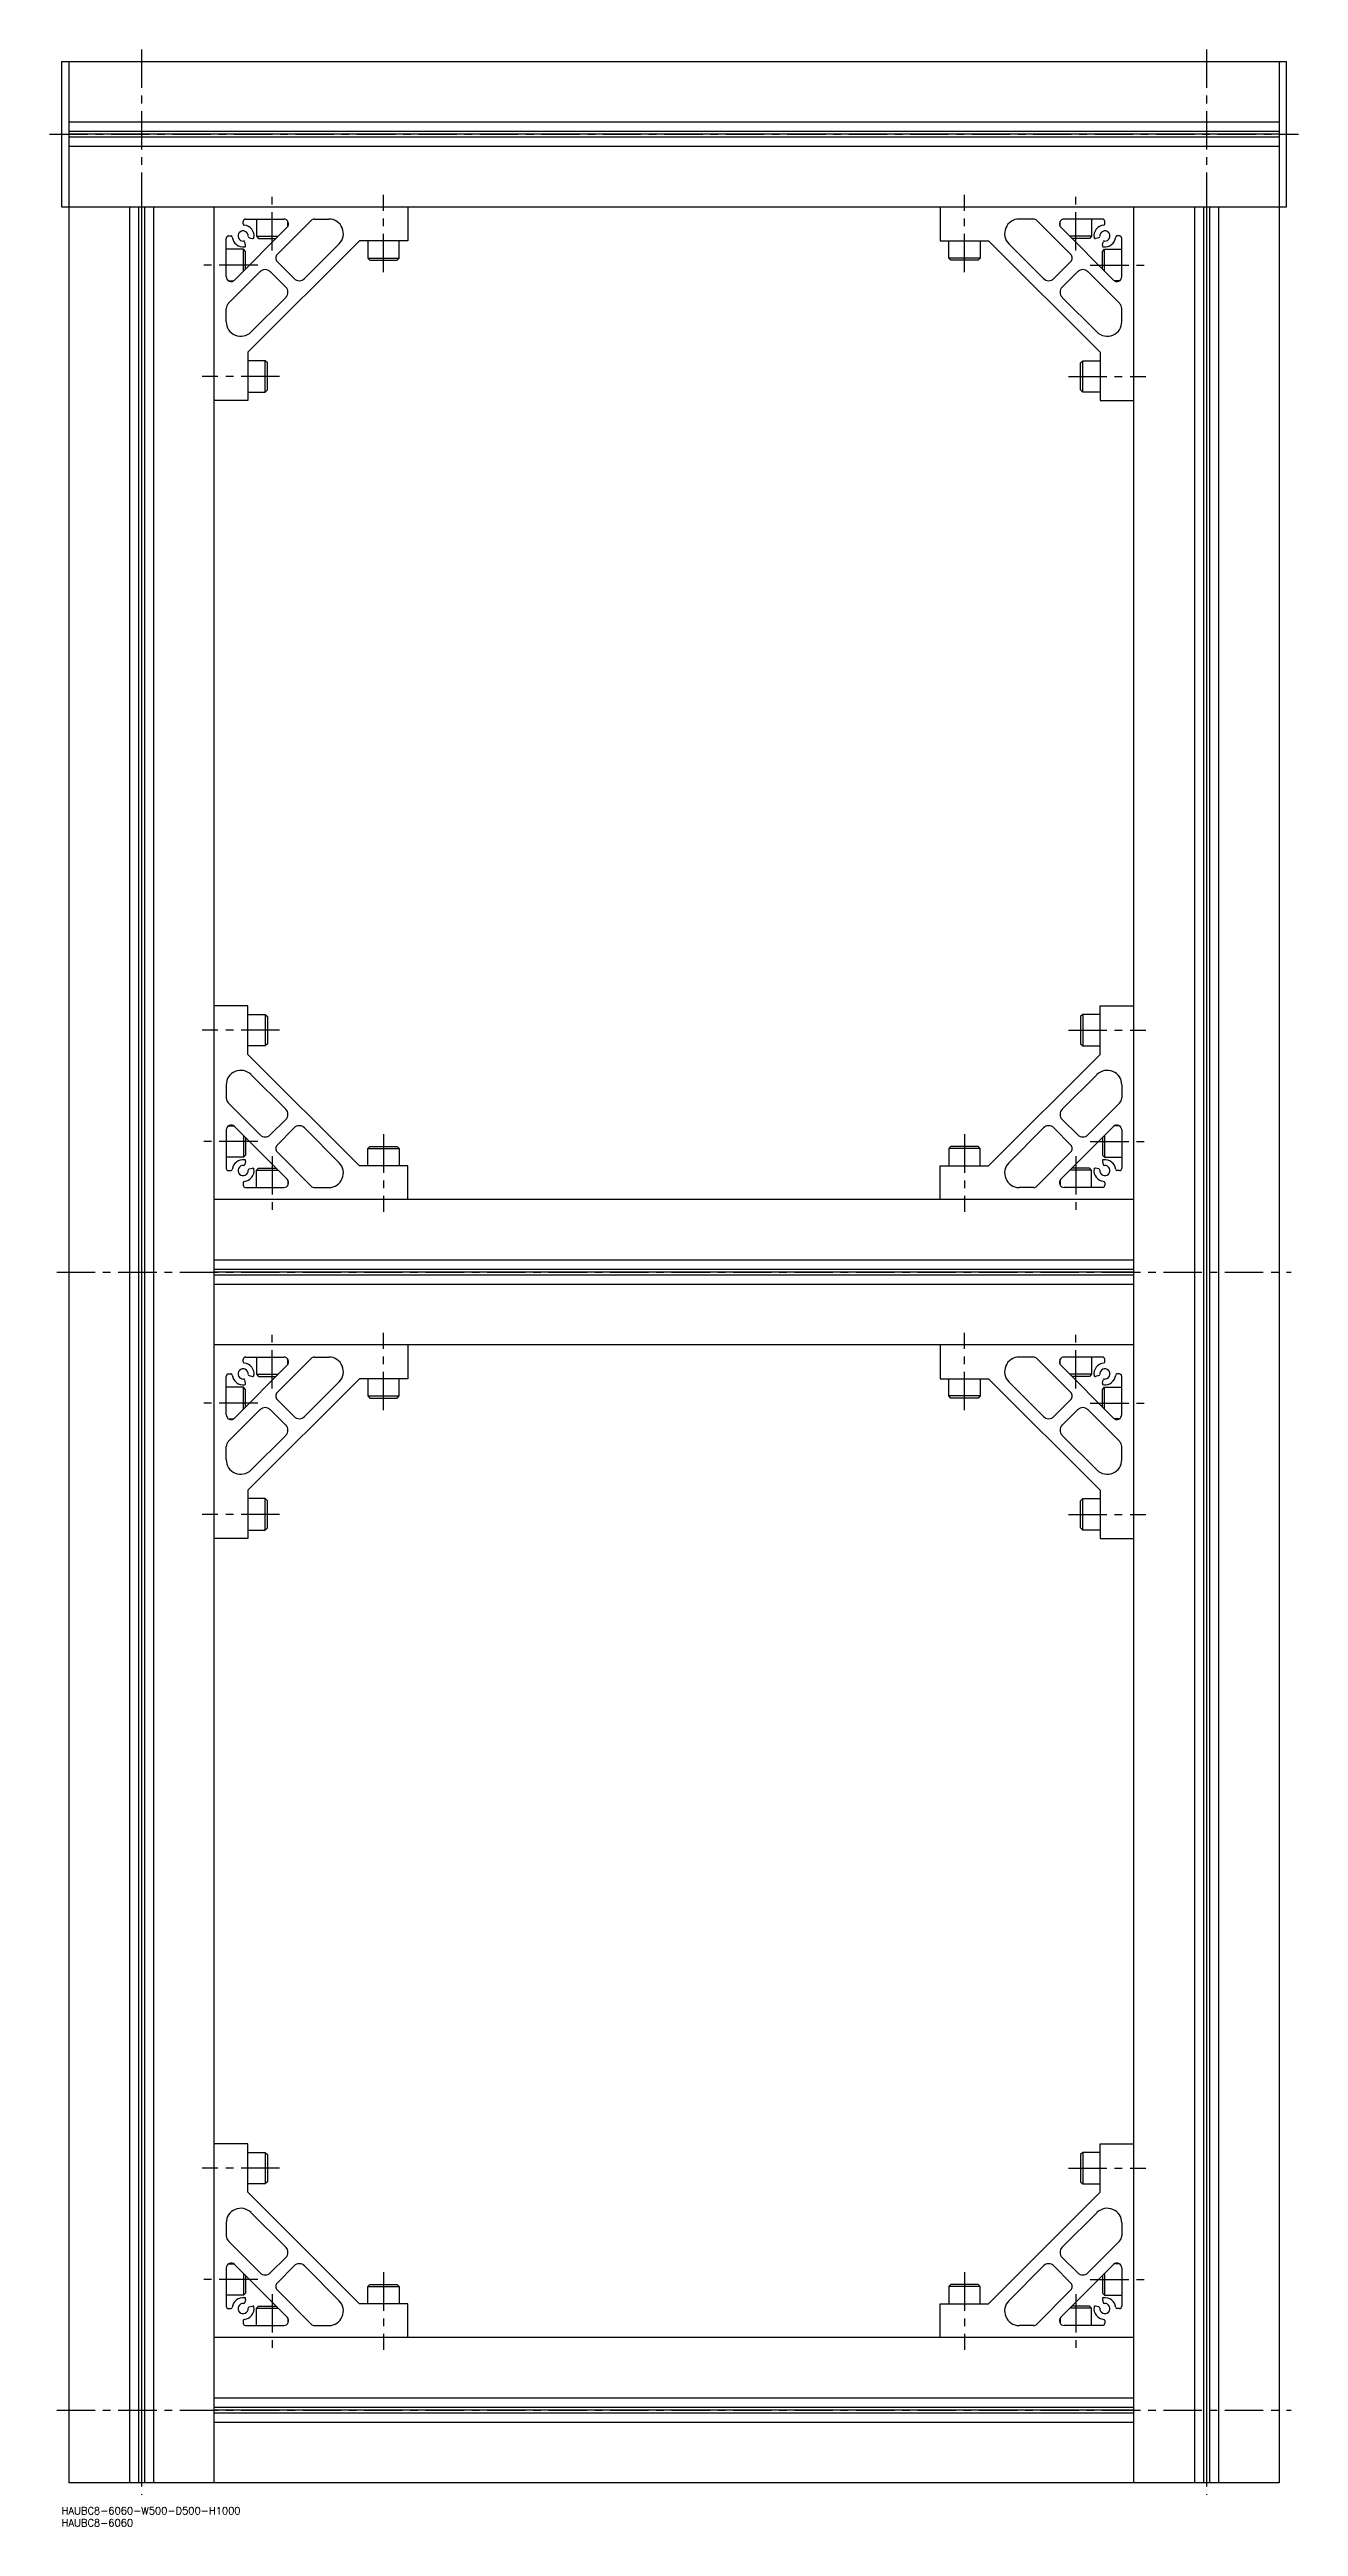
# Model space of a CAD drawing. Extents: x -5 to 1191, y -8 to 1575.
# Drawn here: x -5 to 511, y -8 to 1015 of the extents above; entities that cross this region are included whole.
import ezdxf

# ---------------------------------------------------------------- set-up
doc = ezdxf.new("R2010")
doc.units = 0
doc.header["$LTSCALE"] = 0.5
doc.linetypes.add('CENTER', pattern=[50.8, 31.75, -6.35, 6.35, -6.35])
for name, color, linetype in [('MSM_CENTER', 1, 'CENTER'), ('MSM_CONTINUOUS', 7, 'CONTINUOUS'), ('MSM_PART_NUMBER', 7, 'CONTINUOUS')]:
    doc.layers.add(name, color=color, linetype=linetype)
doc.styles.get("Standard").update_dxf_attribs({"font": 'txt.shx', "height": 3, "bigfont": 'bigfont.shx'})

# ---------------------------------------------------------------- blocks, each defined once
blk = doc.blocks.new('*U8')
at = {"layer": 'MSM_PART_NUMBER'}
blk.add_text('HAUBC8-6060-W500-D500-H1000', height=3, dxfattribs=at).set_placement((0, -3))
blk = doc.blocks.new('*U9')
at = {"layer": 'MSM_PART_NUMBER'}
blk.add_text('HAUBC8-6060', height=3, dxfattribs=at).set_placement((0, -8))

msp = doc.modelspace()

# ---------------------------------------------------------------- linework, layer by layer
at = {"layer": 'MSM_CENTER'}
for p, q in [((33, 1015), (33, 5)), ((473, 1015), (473, 5)), ((-5, 980), (511, 980)), ((87, 932), (87, 955)), ((133, 923), (133, 955)), ((373, 923), (373, 955)), ((419, 932), (419, 955)), ((81, 926), (58, 926)), ((425, 926), (448, 926)), ((90, 880), (58, 880)), ((416, 880), (448, 880)), ((90, 610), (58, 610)), ((416, 610), (448, 610)), ((81, 564), (58, 564)), ((133, 567), (133, 535)), ((373, 567), (373, 535)), ((425, 564), (448, 564)), ((87, 558), (87, 535)), ((419, 558), (419, 535)), ((-2, 510), (508, 510)), ((87, 462), (87, 485)), ((133, 453), (133, 485)), ((373, 453), (373, 485)), ((419, 462), (419, 485)), ((81, 456), (58, 456)), ((425, 456), (448, 456)), ((90, 410), (58, 410)), ((416, 410), (448, 410)), ((90, 140), (58, 140)), ((416, 140), (448, 140)), ((81, 94), (58, 94)), ((133, 97), (133, 65)), ((373, 97), (373, 65)), ((425, 94), (448, 94)), ((87, 88), (87, 65)), ((419, 88), (419, 65)), ((-2, 40), (508, 40))]:
    msp.add_line(p, q, dxfattribs=at)
at = {"layer": 'MSM_CONTINUOUS'}
for p, q in [((0, 1010), (506, 1010)), ((0, 1010), (0, 950)), ((3, 1010), (3, 10)), ((503, 1010), (503, 10)), ((506, 950), (506, 1010)), ((503, 985), (3, 985)), ((503, 981.2), (3, 981.2)), ((503, 980), (3, 980)), ((503, 978.8), (3, 978.8)), ((503, 975), (3, 975)), ((0, 950), (506, 950)), ((28, 950), (28, 10)), ((31.8, 950), (31.8, 10)), ((33, 950), (33, 10)), ((34.2, 950), (34.2, 10)), ((38, 950), (38, 10)), ((63, 10), (63, 950)), ((93.2, 941.6), (71.4, 919.8)), ((75, 943), (75, 944)), ((76, 945), (91.8, 945)), ((80.5, 945), (80.5, 937.9)), ((89, 930.3), (103.1, 944.4)), ((93.5, 941.9), (93.5, 944.1)), ((104.5, 945), (110.4, 945)), ((143, 950), (143, 936)), ((363, 950), (363, 936)), ((401.5, 945), (395.6, 945)), ((417, 930.3), (402.9, 944.4)), ((412.5, 941.9), (412.5, 944.1)), ((412.8, 941.6), (434.6, 919.8)), ((430, 945), (414.2, 945)), ((425.5, 945), (425.5, 937.9)), ((431, 943), (431, 944)), ((443, 10), (443, 950)), ((468, 950), (468, 10)), ((471.8, 950), (471.8, 10)), ((473, 950), (473, 10)), ((474.2, 950), (474.2, 10)), ((478, 950), (478, 10)), ((68, 921.2), (68, 937)), ((75.1, 932.5), (68, 932.5)), ((69, 938), (70, 938)), ((76, 931.6), (75.1, 932.5)), ((75.1, 923.5), (75.1, 932.5)), ((76, 934.2), (75.7, 935.5)), ((76, 924.3), (76, 931.6)), ((123, 936), (77, 890)), ((77.5, 937.3), (78.8, 937)), ((80.5, 937.9), (81.4, 937)), ((80.5, 937.9), (89.5, 937.9)), ((81.4, 937), (88.7, 937)), ((114.7, 934.8), (100.4, 920.4)), ((143, 936), (123, 936)), ((126.5, 936), (126.5, 928.9)), ((139.5, 928.9), (139.5, 936)), ((363, 936), (383, 936)), ((366.5, 928.9), (366.5, 936)), ((379.5, 936), (379.5, 928.9)), ((383, 936), (429, 890)), ((391.3, 934.8), (405.6, 920.4)), ((425.5, 937.9), (416.5, 937.9)), ((424.6, 937), (417.3, 937)), ((425.5, 937.9), (424.6, 937)), ((428.5, 937.3), (427.2, 937)), ((430, 934.2), (430.3, 935.5)), ((430, 931.6), (430.9, 932.5)), ((430, 924.3), (430, 931.6)), ((430.9, 932.5), (438, 932.5)), ((430.9, 923.5), (430.9, 932.5)), ((437, 938), (436, 938)), ((438, 921.2), (438, 937)), ((68.9, 910.2), (82, 923.3)), ((86.2, 923.3), (92.6, 916.9)), ((96.1, 920.4), (89, 927.5)), ((126.5, 928.9), (127.4, 928)), ((126.5, 928.9), (139.5, 928.9)), ((127.4, 928), (138.6, 928)), ((138.6, 928), (139.5, 928.9)), ((367.4, 928), (366.5, 928.9)), ((379.5, 928.9), (366.5, 928.9)), ((378.6, 928), (367.4, 928)), ((379.5, 928.9), (378.6, 928)), ((409.9, 920.4), (417, 927.5)), ((419.8, 923.3), (413.4, 916.9)), ((437.1, 910.2), (424, 923.3)), ((68.9, 919.5), (71.1, 919.5)), ((92.6, 912.6), (78.2, 898.3)), ((413.4, 912.6), (427.8, 898.3)), ((437.1, 919.5), (434.9, 919.5)), ((68, 902.6), (68, 908)), ((438, 902.6), (438, 908)), ((77, 890), (77, 870)), ((84.1, 886.5), (77, 886.5)), ((85, 885.6), (84.1, 886.5)), ((84.1, 873.5), (84.1, 886.5)), ((85, 874.4), (85, 885.6)), ((421, 885.6), (421.9, 886.5)), ((421, 874.4), (421, 885.6)), ((421.9, 886.5), (429, 886.5)), ((421.9, 873.5), (421.9, 886.5)), ((429, 890), (429, 870)), ((77, 870), (63, 870)), ((77, 873.5), (84.1, 873.5)), ((84.1, 873.5), (85, 874.4)), ((421.9, 873.5), (421, 874.4)), ((429, 873.5), (421.9, 873.5)), ((429, 870), (443, 870)), ((77, 620), (63, 620)), ((77, 600), (77, 620)), ((77, 616.5), (84.1, 616.5)), ((84.1, 616.5), (85, 615.6)), ((84.1, 616.5), (84.1, 603.5)), ((85, 615.6), (85, 604.4)), ((421.9, 616.5), (421, 615.6)), ((421, 615.6), (421, 604.4)), ((429, 616.5), (421.9, 616.5)), ((421.9, 616.5), (421.9, 603.5)), ((429, 620), (443, 620)), ((429, 600), (429, 620)), ((85, 604.4), (84.1, 603.5)), ((421, 604.4), (421.9, 603.5)), ((84.1, 603.5), (77, 603.5)), ((123, 554), (77, 600)), ((383, 554), (429, 600)), ((421.9, 603.5), (429, 603.5)), ((68, 587.4), (68, 582)), ((92.6, 577.4), (78.2, 591.7)), ((413.4, 577.4), (427.8, 591.7)), ((438, 587.4), (438, 582)), ((68.9, 579.8), (82, 566.7)), ((86.2, 566.7), (92.6, 573.1)), ((419.8, 566.7), (413.4, 573.1)), ((437.1, 579.8), (424, 566.7)), ((68, 568.8), (68, 553)), ((68.9, 570.5), (71.1, 570.5)), ((93.2, 548.4), (71.4, 570.2)), ((75.1, 566.5), (75.1, 557.5)), ((76, 565.7), (76, 558.4)), ((96.1, 569.6), (89, 562.5)), ((114.7, 555.2), (100.4, 569.6)), ((391.3, 555.2), (405.6, 569.6)), ((409.9, 569.6), (417, 562.5)), ((412.8, 548.4), (434.6, 570.2)), ((430, 565.7), (430, 558.4)), ((430.9, 566.5), (430.9, 557.5)), ((437.1, 570.5), (434.9, 570.5)), ((438, 568.8), (438, 553)), ((75.1, 557.5), (68, 557.5)), ((76, 558.4), (75.1, 557.5)), ((76, 555.8), (75.7, 554.5)), ((77.5, 552.7), (78.8, 553)), ((80.5, 552.1), (81.4, 553)), ((81.4, 553), (88.7, 553)), ((89, 559.7), (103.1, 545.6)), ((143, 554), (123, 554)), ((126.5, 561.1), (127.4, 562)), ((126.5, 554), (126.5, 561.1)), ((126.5, 561.1), (139.5, 561.1)), ((127.4, 562), (138.6, 562)), ((138.6, 562), (139.5, 561.1)), ((139.5, 561.1), (139.5, 554)), ((143, 540), (143, 554)), ((363, 554), (383, 554)), ((363, 540), (363, 554)), ((367.4, 562), (366.5, 561.1)), ((366.5, 561.1), (366.5, 554)), ((379.5, 561.1), (366.5, 561.1)), ((378.6, 562), (367.4, 562)), ((379.5, 561.1), (378.6, 562)), ((379.5, 554), (379.5, 561.1)), ((417, 559.7), (402.9, 545.6)), ((424.6, 553), (417.3, 553)), ((425.5, 552.1), (424.6, 553)), ((428.5, 552.7), (427.2, 553)), ((430, 558.4), (430.9, 557.5)), ((430, 555.8), (430.3, 554.5)), ((430.9, 557.5), (438, 557.5)), ((69, 552), (70, 552)), ((75, 547), (75, 546)), ((76, 545), (91.8, 545)), ((80.5, 545), (80.5, 552.1)), ((80.5, 552.1), (89.5, 552.1)), ((93.5, 548.1), (93.5, 545.9)), ((104.5, 545), (110.4, 545)), ((401.5, 545), (395.6, 545)), ((412.5, 548.1), (412.5, 545.9)), ((430, 545), (414.2, 545)), ((425.5, 552.1), (416.5, 552.1)), ((425.5, 545), (425.5, 552.1)), ((431, 547), (431, 546)), ((437, 552), (436, 552)), ((443, 540), (63, 540)), ((443, 515), (63, 515)), ((443, 511.2), (63, 511.2)), ((443, 510), (63, 510)), ((443, 508.8), (63, 508.8)), ((443, 505), (63, 505)), ((443, 480), (63, 480)), ((93.2, 471.6), (71.4, 449.8)), ((75, 473), (75, 474)), ((76, 475), (91.8, 475)), ((80.5, 475), (80.5, 467.9)), ((89, 460.3), (103.1, 474.4)), ((93.5, 471.9), (93.5, 474.1)), ((104.5, 475), (110.4, 475)), ((143, 480), (143, 466)), ((363, 480), (363, 466)), ((401.5, 475), (395.6, 475)), ((417, 460.3), (402.9, 474.4)), ((412.5, 471.9), (412.5, 474.1)), ((412.8, 471.6), (434.6, 449.8)), ((430, 475), (414.2, 475)), ((425.5, 475), (425.5, 467.9)), ((431, 473), (431, 474)), ((68, 451.2), (68, 467)), ((75.1, 462.5), (68, 462.5)), ((69, 468), (70, 468)), ((76, 461.6), (75.1, 462.5)), ((75.1, 453.5), (75.1, 462.5)), ((76, 464.2), (75.7, 465.5)), ((76, 454.3), (76, 461.6)), ((123, 466), (77, 420)), ((77.5, 467.3), (78.8, 467)), ((80.5, 467.9), (81.4, 467)), ((80.5, 467.9), (89.5, 467.9)), ((81.4, 467), (88.7, 467)), ((114.7, 464.8), (100.4, 450.4)), ((143, 466), (123, 466)), ((126.5, 466), (126.5, 458.9)), ((139.5, 458.9), (139.5, 466)), ((363, 466), (383, 466)), ((366.5, 458.9), (366.5, 466)), ((379.5, 466), (379.5, 458.9)), ((383, 466), (429, 420)), ((391.3, 464.8), (405.6, 450.4)), ((425.5, 467.9), (416.5, 467.9)), ((424.6, 467), (417.3, 467)), ((425.5, 467.9), (424.6, 467)), ((428.5, 467.3), (427.2, 467)), ((430, 464.2), (430.3, 465.5)), ((430, 461.6), (430.9, 462.5)), ((430, 454.3), (430, 461.6)), ((430.9, 462.5), (438, 462.5)), ((430.9, 453.5), (430.9, 462.5)), ((437, 468), (436, 468)), ((438, 451.2), (438, 467)), ((68.9, 440.2), (82, 453.3)), ((86.2, 453.3), (92.6, 446.9)), ((96.1, 450.4), (89, 457.5)), ((126.5, 458.9), (127.4, 458)), ((126.5, 458.9), (139.5, 458.9)), ((127.4, 458), (138.6, 458)), ((138.6, 458), (139.5, 458.9)), ((367.4, 458), (366.5, 458.9)), ((379.5, 458.9), (366.5, 458.9)), ((378.6, 458), (367.4, 458)), ((379.5, 458.9), (378.6, 458)), ((409.9, 450.4), (417, 457.5)), ((419.8, 453.3), (413.4, 446.9)), ((437.1, 440.2), (424, 453.3)), ((68.9, 449.5), (71.1, 449.5)), ((92.6, 442.6), (78.2, 428.3)), ((413.4, 442.6), (427.8, 428.3)), ((437.1, 449.5), (434.9, 449.5)), ((68, 432.6), (68, 438)), ((438, 432.6), (438, 438)), ((77, 420), (77, 400)), ((429, 420), (429, 400)), ((84.1, 416.5), (77, 416.5)), ((85, 415.6), (84.1, 416.5)), ((84.1, 403.5), (84.1, 416.5)), ((85, 404.4), (85, 415.6)), ((421, 415.6), (421.9, 416.5)), ((421, 404.4), (421, 415.6)), ((421.9, 416.5), (429, 416.5)), ((421.9, 403.5), (421.9, 416.5)), ((77, 400), (63, 400)), ((77, 403.5), (84.1, 403.5)), ((84.1, 403.5), (85, 404.4)), ((421.9, 403.5), (421, 404.4)), ((429, 403.5), (421.9, 403.5)), ((429, 400), (443, 400)), ((77, 150), (63, 150)), ((77, 130), (77, 150)), ((77, 146.5), (84.1, 146.5)), ((84.1, 146.5), (85, 145.6)), ((84.1, 146.5), (84.1, 133.5)), ((85, 145.6), (85, 134.4)), ((421.9, 146.5), (421, 145.6)), ((421, 145.6), (421, 134.4)), ((429, 146.5), (421.9, 146.5)), ((421.9, 146.5), (421.9, 133.5)), ((429, 150), (443, 150)), ((429, 130), (429, 150)), ((84.1, 133.5), (77, 133.5)), ((85, 134.4), (84.1, 133.5)), ((421, 134.4), (421.9, 133.5)), ((421.9, 133.5), (429, 133.5)), ((123, 84), (77, 130)), ((383, 84), (429, 130)), ((68, 117.4), (68, 112)), ((92.6, 107.4), (78.2, 121.7)), ((413.4, 107.4), (427.8, 121.7)), ((438, 117.4), (438, 112)), ((68.9, 109.8), (82, 96.7)), ((86.2, 96.7), (92.6, 103.1)), ((419.8, 96.7), (413.4, 103.1)), ((437.1, 109.8), (424, 96.7)), ((68, 98.8), (68, 83)), ((68.9, 100.5), (71.1, 100.5)), ((93.2, 78.4), (71.4, 100.2)), ((75.1, 96.5), (75.1, 87.5)), ((76, 95.7), (76, 88.4)), ((96.1, 99.6), (89, 92.5)), ((114.7, 85.2), (100.4, 99.6)), ((391.3, 85.2), (405.6, 99.6)), ((409.9, 99.6), (417, 92.5)), ((412.8, 78.4), (434.6, 100.2)), ((430, 95.7), (430, 88.4)), ((430.9, 96.5), (430.9, 87.5)), ((437.1, 100.5), (434.9, 100.5)), ((438, 98.8), (438, 83)), ((75.1, 87.5), (68, 87.5)), ((69, 82), (70, 82)), ((76, 88.4), (75.1, 87.5)), ((76, 85.8), (75.7, 84.5)), ((77.5, 82.7), (78.8, 83)), ((80.5, 82.1), (81.4, 83)), ((80.5, 75), (80.5, 82.1)), ((80.5, 82.1), (89.5, 82.1)), ((81.4, 83), (88.7, 83)), ((89, 89.7), (103.1, 75.6)), ((143, 84), (123, 84)), ((126.5, 91.1), (127.4, 92)), ((126.5, 84), (126.5, 91.1)), ((126.5, 91.1), (139.5, 91.1)), ((127.4, 92), (138.6, 92)), ((138.6, 92), (139.5, 91.1)), ((139.5, 91.1), (139.5, 84)), ((143, 70), (143, 84)), ((363, 84), (383, 84)), ((363, 70), (363, 84)), ((367.4, 92), (366.5, 91.1)), ((366.5, 91.1), (366.5, 84)), ((379.5, 91.1), (366.5, 91.1)), ((378.6, 92), (367.4, 92)), ((379.5, 91.1), (378.6, 92)), ((379.5, 84), (379.5, 91.1)), ((417, 89.7), (402.9, 75.6)), ((425.5, 82.1), (416.5, 82.1)), ((424.6, 83), (417.3, 83)), ((425.5, 82.1), (424.6, 83)), ((425.5, 75), (425.5, 82.1)), ((428.5, 82.7), (427.2, 83)), ((430, 88.4), (430.9, 87.5)), ((430, 85.8), (430.3, 84.5)), ((430.9, 87.5), (438, 87.5)), ((437, 82), (436, 82)), ((75, 77), (75, 76)), ((76, 75), (91.8, 75)), ((93.5, 78.1), (93.5, 75.9)), ((104.5, 75), (110.4, 75)), ((401.5, 75), (395.6, 75)), ((412.5, 78.1), (412.5, 75.9)), ((430, 75), (414.2, 75)), ((431, 77), (431, 76)), ((443, 70), (63, 70)), ((443, 45), (63, 45)), ((443, 41.2), (63, 41.2)), ((443, 40), (63, 40)), ((443, 38.8), (63, 38.8)), ((443, 35), (63, 35)), ((503, 10), (3, 10))]:
    msp.add_line(p, q, dxfattribs=at)
for centre, radius, start, end in [((76, 944), 1, 90, 180), ((75.5, 943), 0.5, 180, 264.2608), ((75, 938), 4.5, 352.1798, 84.2608), ((91.8, 943), 2, 315, 90), ((104.5, 943), 2, 90, 135), ((110.4, 939), 6, 315, 90), ((395.6, 939), 6, 90, 225), ((401.5, 943), 2, 45, 90), ((414.2, 943), 2, 90, 225), ((431, 938), 4.5, 95.7392, 187.8202), ((430, 944), 1, 0, 90), ((430.5, 943), 0.5, 275.7392, 0), ((69, 937), 1, 90, 180), ((70, 937.5), 0.5, 5.7392, 90), ((75, 938), 4.5, 185.7392, 277.819), ((75, 938), 2.1, 356.0869, 273.913), ((75.2, 935.4), 0.5, 14.9983, 93.9131), ((75.5, 934), 0.5, 277.819, 14.9983), ((77.6, 937.8), 0.5, 176.0869, 254.9983), ((79, 937.5), 0.5, 254.9983, 352.1798), ((427, 937.5), 0.5, 187.8202, 285.0017), ((428.4, 937.8), 0.5, 285.0017, 3.9131), ((431, 938), 2.1, 266.087, 183.9131), ((430.5, 934), 0.5, 165.0017, 262.181), ((430.8, 935.4), 0.5, 86.0869, 165.0017), ((431, 938), 4.5, 262.181, 354.2608), ((436, 937.5), 0.5, 90, 174.2608), ((437, 937), 1, 0, 90), ((70, 921.2), 2, 180, 315), ((84.1, 921.1), 3, 45.0003, 135), ((90.5, 928.9), 2, 135, 225.0003), ((415.5, 928.9), 2, 314.9997, 45), ((421.9, 921.1), 3, 45, 134.9997), ((436, 921.2), 2, 225, 0), ((90.5, 914.8), 3, 315, 45.0003), ((98.2, 922.5), 3, 225.0003, 315), ((407.8, 922.5), 3, 225, 314.9997), ((415.5, 914.8), 3, 134.9997, 225), ((71, 908), 3, 135, 180), ((74, 902.6), 6, 180, 315), ((432, 902.6), 6, 225, 0), ((435, 908), 3, 0, 45), ((74, 587.4), 6, 45, 180), ((432, 587.4), 6, 0, 135), ((71, 582), 3, 180, 225), ((90.5, 575.2), 3, 314.9997, 45), ((415.5, 575.2), 3, 135, 225.0003), ((435, 582), 3, 315, 360), ((70, 568.8), 2, 45, 180), ((84.1, 568.9), 3, 225, 314.9997), ((98.2, 567.5), 3, 45, 134.9997), ((407.8, 567.5), 3, 45.0003, 135), ((421.9, 568.9), 3, 225.0003, 315), ((436, 568.8), 2, 0, 135), ((69, 553), 1, 180, 270), ((70, 552.5), 0.5, 270, 354.2608), ((75, 552), 4.5, 82.181, 174.2608), ((75, 552), 2.1, 86.087, 3.9131), ((75.2, 554.6), 0.5, 266.0869, 345.0017), ((75, 552), 4.5, 275.7392, 7.8202), ((75.5, 556), 0.5, 345.0017, 82.181), ((77.6, 552.2), 0.5, 105.0017, 183.9131), ((79, 552.5), 0.5, 7.8202, 105.0017), ((90.5, 561.1), 2, 134.9997, 225), ((110.4, 551), 6, 270, 45), ((395.6, 551), 6, 135, 270), ((415.5, 561.1), 2, 315, 45.0003), ((427, 552.5), 0.5, 74.9983, 172.1798), ((431, 552), 4.5, 172.1798, 264.2608), ((428.4, 552.2), 0.5, 356.0869, 74.9983), ((431, 552), 2.1, 176.0869, 93.913), ((430.5, 556), 0.5, 97.819, 194.9983), ((430.8, 554.6), 0.5, 194.9983, 273.9131), ((431, 552), 4.5, 5.7392, 97.819), ((436, 552.5), 0.5, 185.7392, 270), ((437, 553), 1, 270, 0), ((75.5, 547), 0.5, 95.7392, 180), ((76, 546), 1, 180, 270), ((91.8, 547), 2, 270, 45), ((104.5, 547), 2, 225, 270), ((401.5, 547), 2, 270, 315), ((414.2, 547), 2, 135, 270), ((430, 546), 1, 270, 0), ((430.5, 547), 0.5, 0, 84.2608), ((76, 474), 1, 90, 180), ((75.5, 473), 0.5, 180, 264.2608), ((75, 468), 4.5, 352.1798, 84.2608), ((91.8, 473), 2, 315, 90), ((104.5, 473), 2, 90, 135), ((110.4, 469), 6, 315, 90), ((395.6, 469), 6, 90, 225), ((401.5, 473), 2, 45, 90), ((414.2, 473), 2, 90, 225), ((431, 468), 4.5, 95.7392, 187.8202), ((430, 474), 1, 0, 90), ((430.5, 473), 0.5, 275.7392, 0), ((69, 467), 1, 90, 180), ((70, 467.5), 0.5, 5.7392, 90), ((75, 468), 4.5, 185.7392, 277.819), ((75, 468), 2.1, 356.0869, 273.913), ((75.2, 465.4), 0.5, 14.9983, 93.9131), ((75.5, 464), 0.5, 277.819, 14.9983), ((77.6, 467.8), 0.5, 176.0869, 254.9983), ((79, 467.5), 0.5, 254.9983, 352.1798), ((427, 467.5), 0.5, 187.8202, 285.0017), ((428.4, 467.8), 0.5, 285.0017, 3.9131), ((431, 468), 2.1, 266.087, 183.9131), ((430.5, 464), 0.5, 165.0017, 262.181), ((430.8, 465.4), 0.5, 86.0869, 165.0017), ((431, 468), 4.5, 262.181, 354.2608), ((436, 467.5), 0.5, 90, 174.2608), ((437, 467), 1, 0, 90), ((70, 451.2), 2, 180, 315), ((84.1, 451.1), 3, 45.0003, 135), ((90.5, 458.9), 2, 135, 225.0003), ((98.2, 452.5), 3, 225.0003, 315), ((407.8, 452.5), 3, 225, 314.9997), ((415.5, 458.9), 2, 314.9997, 45), ((421.9, 451.1), 3, 45, 134.9997), ((436, 451.2), 2, 225, 0), ((71, 438), 3, 135, 180), ((90.5, 444.8), 3, 315, 45.0003), ((415.5, 444.8), 3, 134.9997, 225), ((435, 438), 3, 0, 45), ((74, 432.6), 6, 180, 315), ((432, 432.6), 6, 225, 0), ((74, 117.4), 6, 45, 180), ((432, 117.4), 6, 0, 135), ((71, 112), 3, 180, 225), ((90.5, 105.2), 3, 314.9997, 45), ((415.5, 105.2), 3, 135, 225.0003), ((435, 112), 3, 315, 360), ((70, 98.8), 2, 45, 180), ((84.1, 98.9), 3, 225, 314.9997), ((90.5, 91.1), 2, 134.9997, 225), ((98.2, 97.5), 3, 45, 134.9997), ((407.8, 97.5), 3, 45.0003, 135), ((415.5, 91.1), 2, 315, 45.0003), ((421.9, 98.9), 3, 225.0003, 315), ((436, 98.8), 2, 0, 135), ((69, 83), 1, 180, 270), ((70, 82.5), 0.5, 270, 354.2608), ((75, 82), 4.5, 82.181, 174.2608), ((75, 82), 2.1, 86.087, 3.9131), ((75.2, 84.6), 0.5, 266.0869, 345.0017), ((75, 82), 4.5, 275.7392, 7.8202), ((75.5, 86), 0.5, 345.0017, 82.181), ((77.6, 82.2), 0.5, 105.0017, 183.9131), ((79, 82.5), 0.5, 7.8202, 105.0017), ((110.4, 81), 6, 270, 45), ((395.6, 81), 6, 135, 270), ((427, 82.5), 0.5, 74.9983, 172.1798), ((431, 82), 4.5, 172.1798, 264.2608), ((428.4, 82.2), 0.5, 356.0869, 74.9983), ((431, 82), 2.1, 176.0869, 93.913), ((430.5, 86), 0.5, 97.819, 194.9983), ((430.8, 84.6), 0.5, 194.9983, 273.9131), ((431, 82), 4.5, 5.7392, 97.819), ((436, 82.5), 0.5, 185.7392, 270), ((437, 83), 1, 270, 0), ((75.5, 77), 0.5, 95.7392, 180), ((76, 76), 1, 180, 270), ((91.8, 77), 2, 270, 45), ((104.5, 77), 2, 225, 270), ((401.5, 77), 2, 270, 315), ((414.2, 77), 2, 135, 270), ((430, 76), 1, 270, 0), ((430.5, 77), 0.5, 0, 84.2608)]:
    msp.add_arc(centre, radius, start, end, dxfattribs=at)

# ---------------------------------------------------------------- block references
for name in ['*U8', '*U9']:
    msp.add_blockref(name, (0, 0), dxfattribs=at)

doc.saveas('drawing.dxf')
